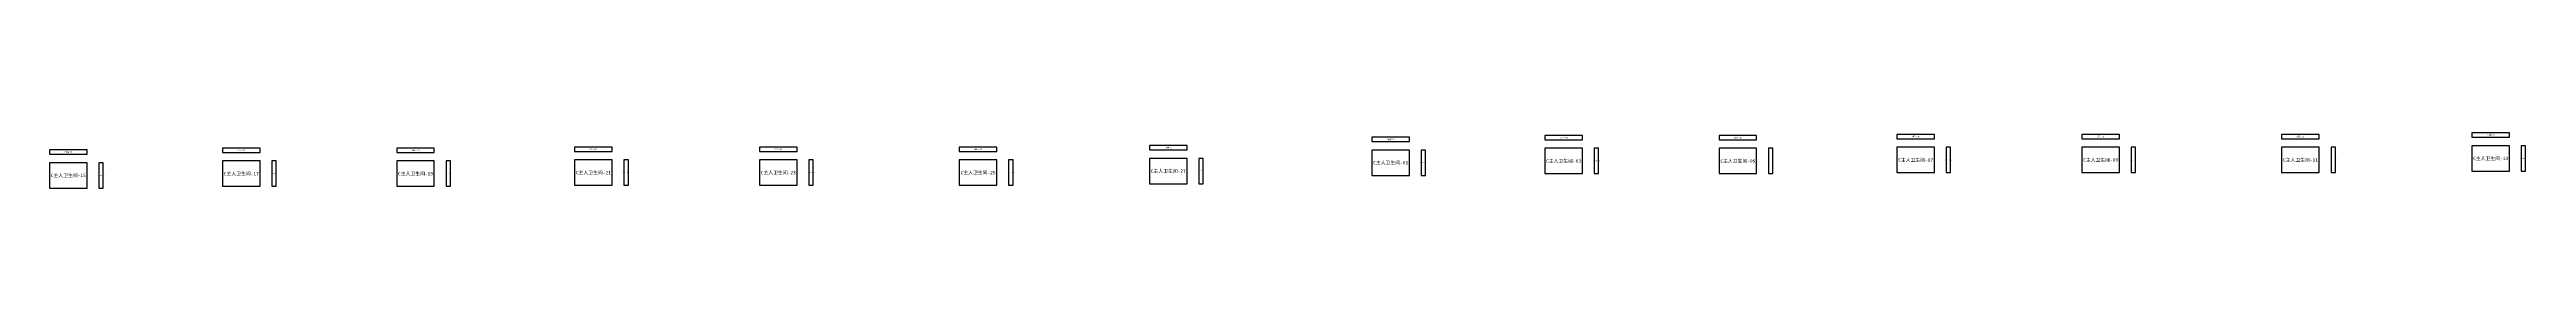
# Model space of a CAD drawing. Header units: inches. Extents: x 44145 to 132907, y -98283 to 21892.
# Drawn here: x 44882 to 102203, y -20676 to -19395 of the extents above; entities that cross this region are included whole.
import ezdxf
from ezdxf.enums import TextEntityAlignment as Align

# ---------------------------------------------------------------- set-up
doc = ezdxf.new("R2010")
doc.units = ezdxf.units.IN
doc.layers.add('NUMBERS', color=7, linetype='Continuous')
doc.layers.add('OUTER', color=7, linetype='Continuous')

msp = doc.modelspace()

# ---------------------------------------------------------------- linework, layer by layer
at = {"layer": 'OUTER'}
for points in [[(79486, -19556), (80356, -19556), (80356, -19454), (79486, -19454), (79486, -19556)], [(83518, -19556), (84388, -19556), (84388, -19454), (83518, -19454), (83518, -19556)], [(87634, -19532), (88504, -19532), (88504, -19430), (87634, -19430), (87634, -19532)], [(91913, -19532), (92783, -19532), (92783, -19430), (91913, -19430), (91913, -19532)], [(96538, -19532), (97408, -19532), (97408, -19430), (96538, -19430), (96538, -19532)], [(100938, -19497), (101808, -19497), (101808, -19395), (100938, -19395), (100938, -19497)], [(44882, -19891), (45752, -19891), (45752, -19789), (44882, -19789), (44882, -19891)], [(48885, -19851), (49754, -19851), (49754, -19749), (48885, -19749), (48885, -19851)], [(48885, -20635), (49754, -20635), (49754, -20046), (48885, -20046), (48885, -20635)], [(50027, -20635), (50129, -20635), (50129, -20046), (50027, -20046), (50027, -20635)], [(52917, -19851), (53787, -19851), (53787, -19749), (52917, -19749), (52917, -19851)], [(52917, -20635), (53787, -20635), (53787, -20046), (52917, -20046), (52917, -20635)], [(54059, -20635), (54161, -20635), (54161, -20046), (54059, -20046), (54059, -20635)], [(57033, -19827), (57902, -19827), (57902, -19725), (57033, -19725), (57033, -19827)], [(57033, -20611), (57902, -20611), (57902, -20022), (57033, -20022), (57033, -20611)], [(58175, -20611), (58277, -20611), (58277, -20022), (58175, -20022), (58175, -20611)], [(61311, -19827), (62181, -19827), (62181, -19725), (61311, -19725), (61311, -19827)], [(61311, -20611), (62181, -20611), (62181, -20022), (61311, -20022), (61311, -20611)], [(62454, -20611), (62555, -20611), (62555, -20022), (62454, -20022), (62454, -20611)], [(65936, -19827), (66806, -19827), (66806, -19725), (65936, -19725), (65936, -19827)], [(65936, -20611), (66806, -20611), (66806, -20022), (65936, -20022), (65936, -20611)], [(67078, -20611), (67180, -20611), (67180, -20022), (67078, -20022), (67078, -20611)], [(70336, -19791), (71206, -19791), (71206, -19689), (70336, -19689), (70336, -19791)], [(70336, -20576), (71206, -20576), (71206, -19987), (70336, -19987), (70336, -20576)], [(71479, -20576), (71581, -20576), (71581, -19987), (71479, -19987), (71479, -20576)], [(75484, -19597), (76354, -19597), (76354, -19495), (75484, -19495), (75484, -19597)], [(75484, -20381), (76354, -20381), (76354, -19792), (75484, -19792), (75484, -20381)], [(76626, -20381), (76728, -20381), (76728, -19792), (76626, -19792), (76626, -20381)], [(79486, -20341), (80356, -20341), (80356, -19752), (79486, -19752), (79486, -20341)], [(80629, -20341), (80730, -20341), (80730, -19752), (80629, -19752), (80629, -20341)], [(83518, -20341), (84388, -20341), (84388, -19752), (83518, -19752), (83518, -20341)], [(84661, -20341), (84763, -20341), (84763, -19752), (84661, -19752), (84661, -20341)], [(87634, -20317), (88504, -20317), (88504, -19728), (87634, -19728), (87634, -20317)], [(88777, -20317), (88878, -20317), (88878, -19728), (88777, -19728), (88777, -20317)], [(91913, -20317), (92783, -20317), (92783, -19728), (91913, -19728), (91913, -20317)], [(93056, -20317), (93157, -20317), (93157, -19728), (93056, -19728), (93056, -20317)], [(96538, -20317), (97408, -20317), (97408, -19728), (96538, -19728), (96538, -20317)], [(97680, -20317), (97782, -20317), (97782, -19728), (97680, -19728), (97680, -20317)], [(100938, -20281), (101808, -20281), (101808, -19692), (100938, -19692), (100938, -20281)], [(102081, -20281), (102182, -20281), (102182, -19692), (102081, -19692), (102081, -20281)], [(44882, -20676), (45752, -20676), (45752, -20087), (44882, -20087), (44882, -20676)], [(46025, -20676), (46126, -20676), (46126, -20087), (46025, -20087), (46025, -20676)]]:
    msp.add_lwpolyline(points, dxfattribs=at)

# ---------------------------------------------------------------- texts
at = {"layer": 'NUMBERS'}
for s, height, p in [('C厨房-28', 30, (79921, -19505)), ('C厨房-29', 30, (83953, -19505)), ('C厨房-30', 30, (88069, -19481)), ('C厨房-31', 30, (92348, -19481)), ('C厨房-32', 30, (96973, -19481)), ('C厨房-33', 30, (101373, -19446)), ('C厨房-34', 30, (45317, -19840)), ('C厨房-35', 30, (49320, -19800)), ('C厨房-36', 30, (53352, -19800)), ('C厨房-37', 30, (57467, -19776)), ('C厨房-38', 30, (61746, -19776)), ('C厨房-39', 30, (66371, -19776)), ('C厨房-26', 30, (70771, -19740)), ('C主人卫生间-01', 80, (75919, -20087)), ('C厨房-27', 30, (75919, -19546)), ('C主人卫生间-03', 80, (79921, -20046)), ('C主人卫生间-04', 15.7, (80680, -20046)), ('C主人卫生间-05', 80, (83953, -20046)), ('C主人卫生间-06', 15.7, (84712, -20046)), ('C主人卫生间-07', 80, (88069, -20022)), ('C主人卫生间-08', 15.7, (88828, -20022)), ('C主人卫生间-09', 80, (92348, -20022)), ('C主人卫生间-10', 15.7, (93106, -20022)), ('C主人卫生间-11', 80, (96973, -20022)), ('C主人卫生间-12', 15.7, (97731, -20022)), ('C主人卫生间-13', 80, (101373, -19987)), ('C主人卫生间-14', 15.7, (102132, -19987)), ('C主人卫生间-15', 80, (45317, -20381)), ('C主人卫生间-16', 15.7, (46075, -20381)), ('C主人卫生间-17', 80, (49320, -20341)), ('C主人卫生间-18', 15.7, (50078, -20341)), ('C主人卫生间-19', 80, (53352, -20341)), ('C主人卫生间-20', 15.7, (54110, -20341)), ('C主人卫生间-21', 80, (57467, -20317)), ('C主人卫生间-22', 15.7, (58226, -20317)), ('C主人卫生间-23', 80, (61746, -20317)), ('C主人卫生间-24', 15.7, (62505, -20317)), ('C主人卫生间-25', 80, (66371, -20317)), ('C主人卫生间-26', 15.7, (67129, -20317)), ('C主人卫生间-27', 80, (70771, -20281)), ('C主人卫生间-28', 15.7, (71530, -20281)), ('C主人卫生间-02', 15.7, (76677, -20087))]:
    msp.add_text(s, height=height, dxfattribs=at).set_placement(p, align=Align.MIDDLE_CENTER)

doc.saveas('drawing.dxf')
